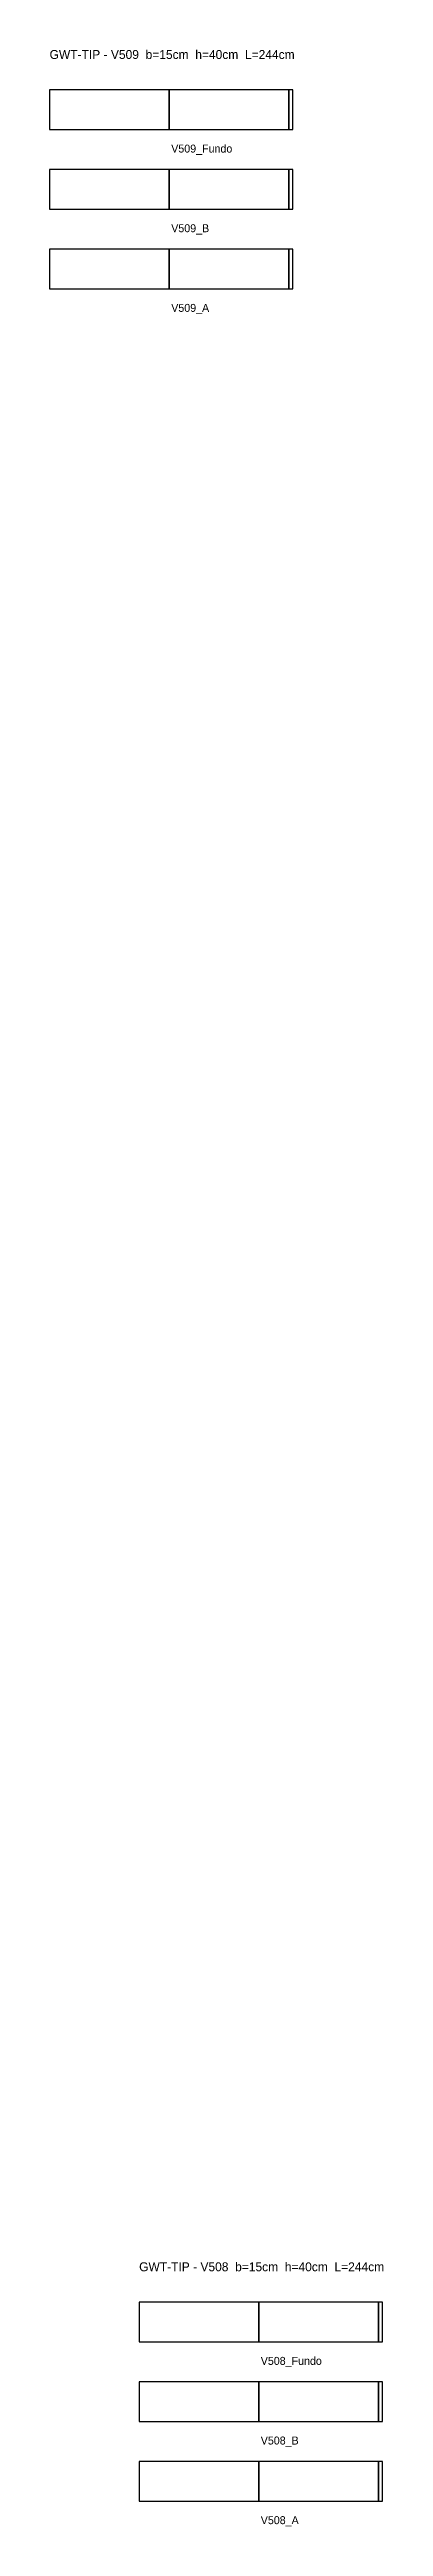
# Model space of a CAD drawing. Header units: metres. Extents: x -162 to 19445, y -6125 to 28582.
# Drawn here: x 18604 to 18939, y 22424 to 24912 of the extents above; entities that cross this region are included whole.
import ezdxf

# ---------------------------------------------------------------- set-up
doc = ezdxf.new("R2010")
doc.units = ezdxf.units.M

msp = doc.modelspace()

# ---------------------------------------------------------------- texts
at = {"layer": 'NOMENCLATURA', "char_height": 9, "attachment_point": 1}
for s, insert in [('GWT-TIP - V509  b=15cm  h=40cm  L=244cm', (18604.43, 24911.1)), ('GWT-TIP - V508  b=15cm  h=40cm  L=244cm', (18694.23, 22689.07))]:
    msp.add_mtext(s, dxfattribs=dict(at, insert=insert))
at = {"layer": 'Texto Secao', "char_height": 8, "attachment_point": 1}
for s, insert in [('V509_Fundo', (18726.43, 24816.1)), ('V509_B', (18726.43, 24736.1)), ('V509_A', (18726.43, 24656.1)), ('V508_Fundo', (18816.23, 22594.07)), ('V508_B', (18816.23, 22514.07)), ('V508_A', (18816.23, 22434.07))]:
    msp.add_mtext(s, dxfattribs=dict(at, insert=insert))

# ---------------------------------------------------------------- linework, layer by layer
at = {"layer": 'Paineis'}
for points in [[(18604.43, 24831.1), (18724.43, 24831.1), (18724.43, 24871.1), (18604.43, 24871.1)], [(18724.43, 24831.1), (18844.43, 24831.1), (18844.43, 24871.1), (18724.43, 24871.1)], [(18844.43, 24831.1), (18848.43, 24831.1), (18848.43, 24871.1), (18844.43, 24871.1)], [(18604.43, 24751.1), (18724.43, 24751.1), (18724.43, 24791.1), (18604.43, 24791.1)], [(18724.43, 24751.1), (18844.43, 24751.1), (18844.43, 24791.1), (18724.43, 24791.1)], [(18844.43, 24751.1), (18848.43, 24751.1), (18848.43, 24791.1), (18844.43, 24791.1)], [(18604.43, 24671.1), (18724.43, 24671.1), (18724.43, 24711.1), (18604.43, 24711.1)], [(18724.43, 24671.1), (18844.43, 24671.1), (18844.43, 24711.1), (18724.43, 24711.1)], [(18844.43, 24671.1), (18848.43, 24671.1), (18848.43, 24711.1), (18844.43, 24711.1)], [(18694.23, 22609.07), (18814.23, 22609.07), (18814.23, 22649.07), (18694.23, 22649.07)], [(18814.23, 22609.07), (18934.23, 22609.07), (18934.23, 22649.07), (18814.23, 22649.07)], [(18934.23, 22609.07), (18938.23, 22609.07), (18938.23, 22649.07), (18934.23, 22649.07)], [(18694.23, 22529.07), (18814.23, 22529.07), (18814.23, 22569.07), (18694.23, 22569.07)], [(18814.23, 22529.07), (18934.23, 22529.07), (18934.23, 22569.07), (18814.23, 22569.07)], [(18934.23, 22529.07), (18938.23, 22529.07), (18938.23, 22569.07), (18934.23, 22569.07)], [(18694.23, 22449.07), (18814.23, 22449.07), (18814.23, 22489.07), (18694.23, 22489.07)], [(18814.23, 22449.07), (18934.23, 22449.07), (18934.23, 22489.07), (18814.23, 22489.07)], [(18934.23, 22449.07), (18938.23, 22449.07), (18938.23, 22489.07), (18934.23, 22489.07)]]:
    msp.add_lwpolyline(points, close=True, dxfattribs=at)

msp.set_redraw_order([(e.dxf.handle, doc.entitydb.next_handle()) for e in msp.query("TEXT MTEXT ATTDEF DIMENSION ARC_DIMENSION")])  # texts and dimensions are drawn at this point

doc.saveas('drawing.dxf')
